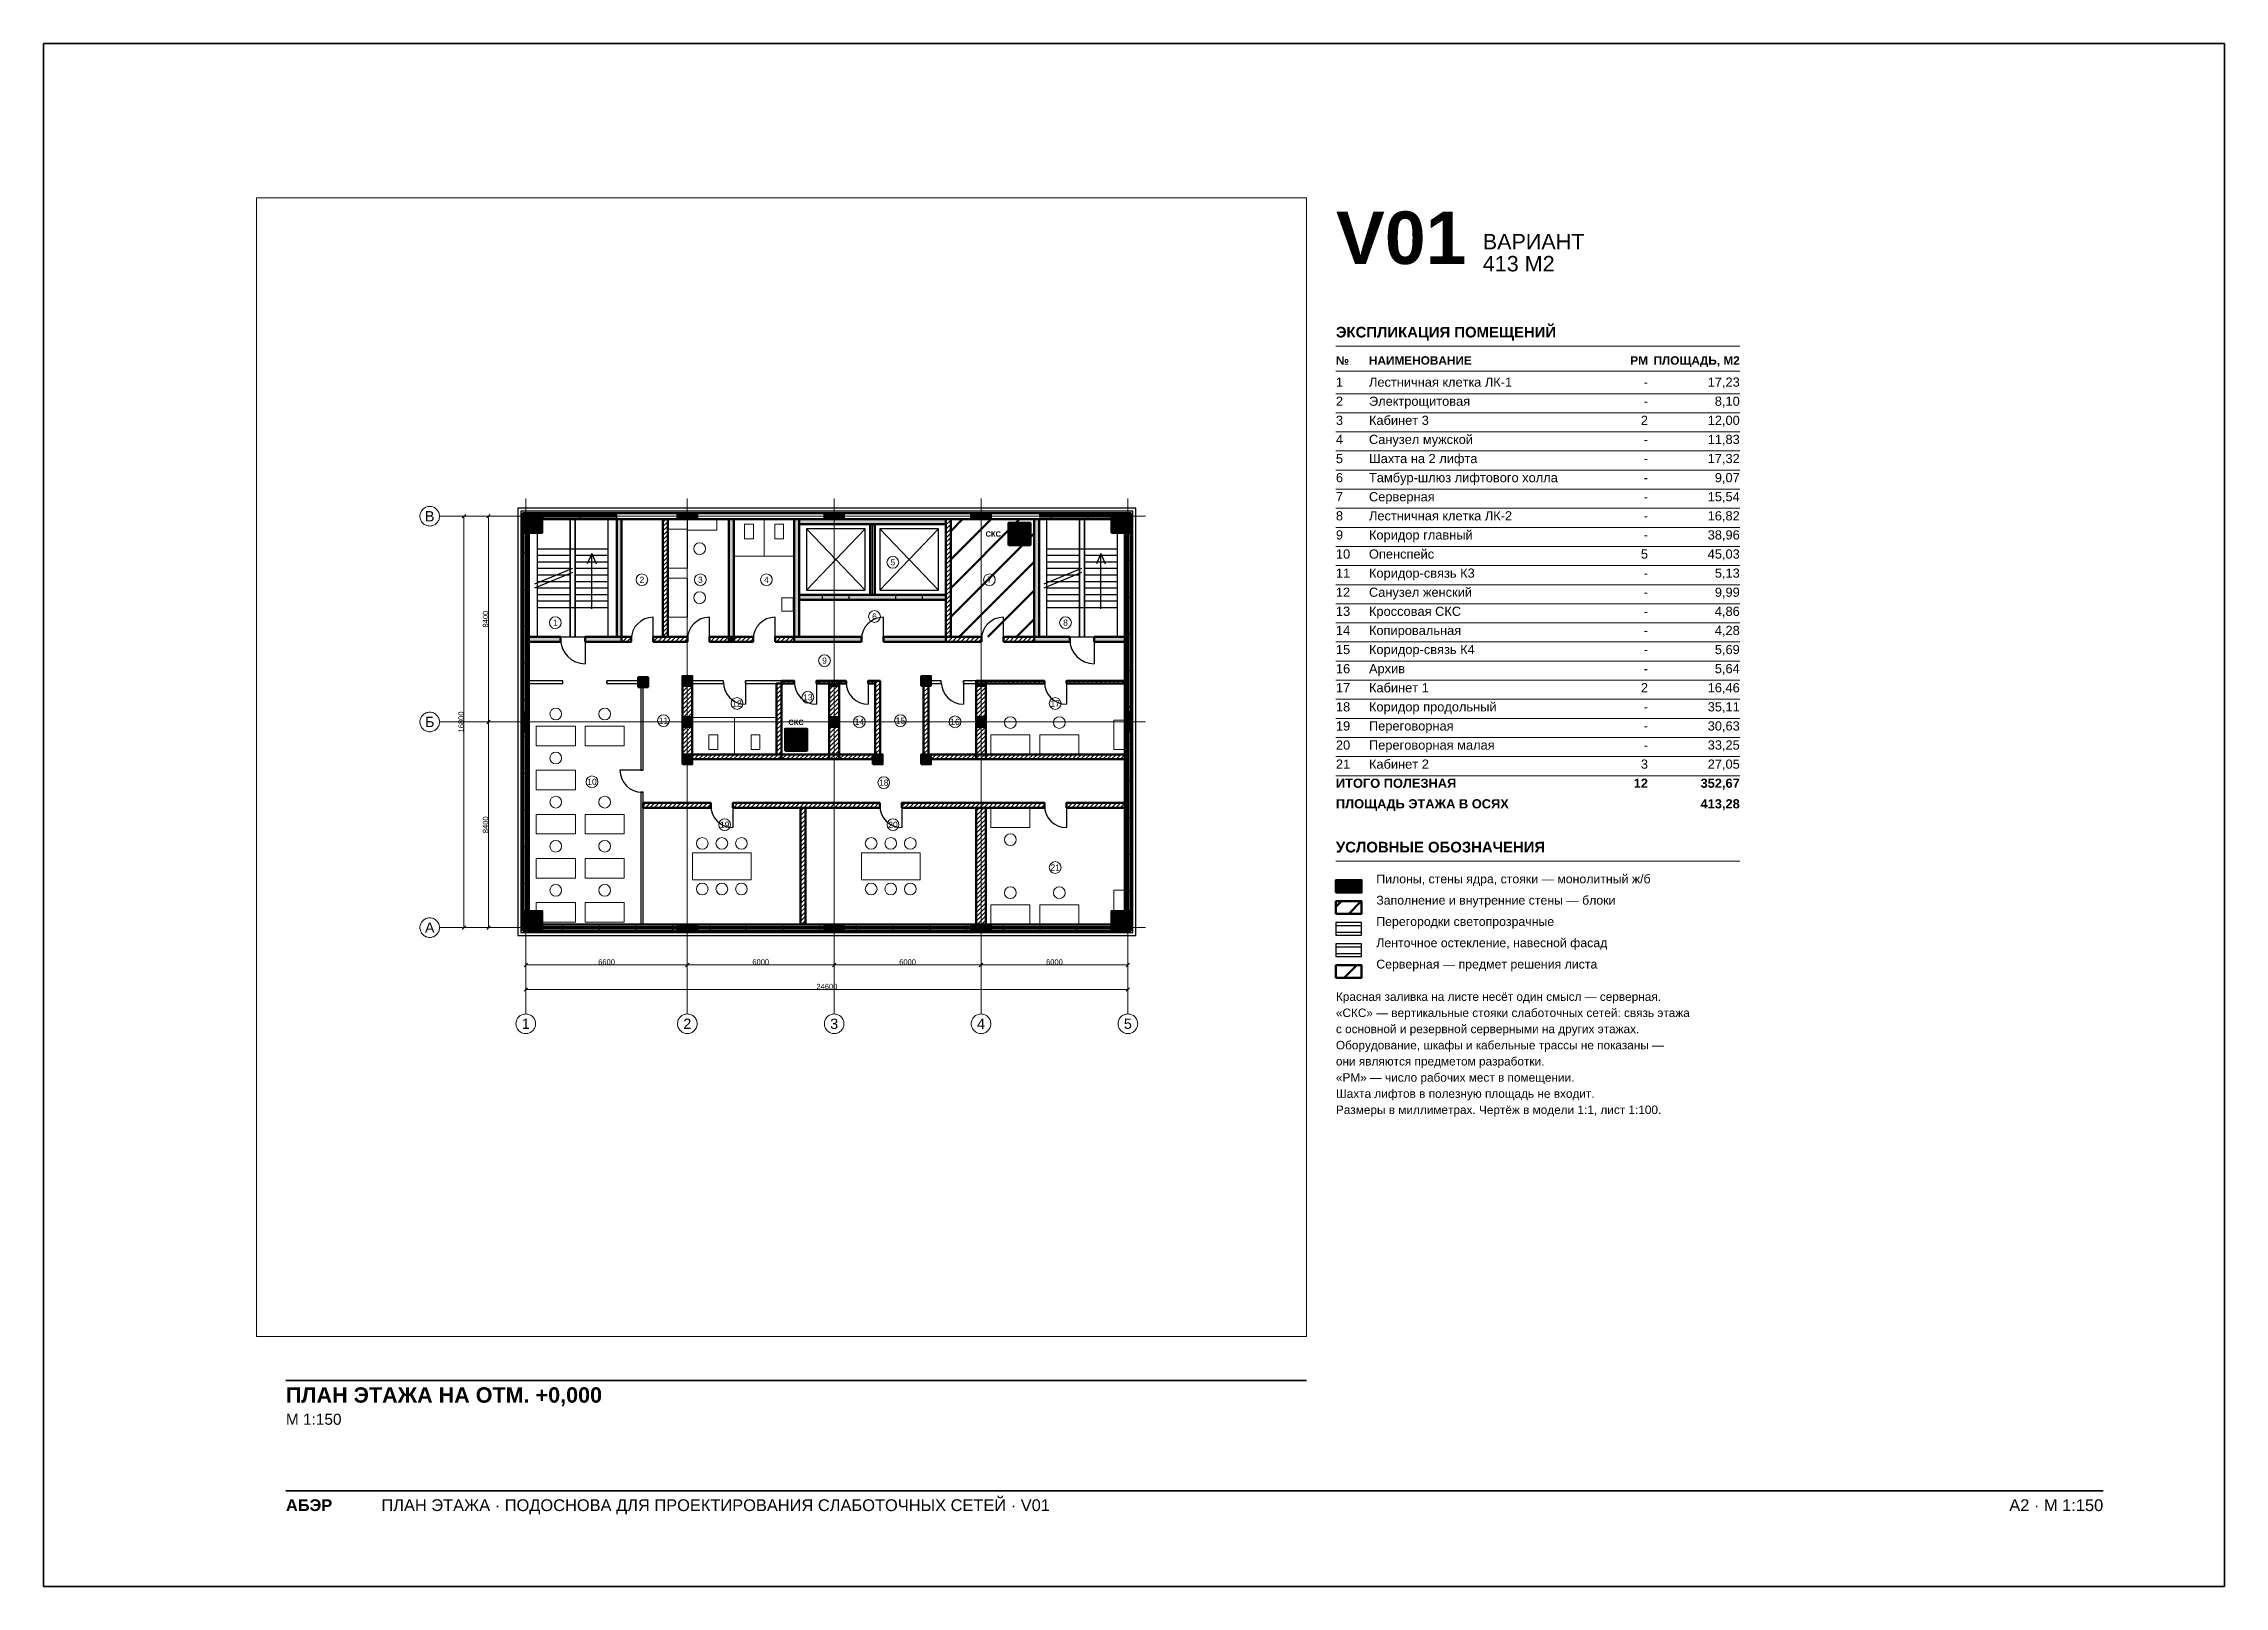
# Paper-space layout 'A2-1-100' of a CAD drawing. Header units: millimetres. Extents: x 0 to 594, y 0 to 420.
# The model-space entities are those that its viewports show. They can reach past a viewport. Long polylines and large blocks are cut down to what shows.
import ezdxf
from ezdxf.enums import TextEntityAlignment as Align

# ---------------------------------------------------------------- set-up
doc = ezdxf.new("R2010")
doc.units = ezdxf.units.MM
doc.linetypes.add('CENTER2', pattern=[2.541, 1.587, -0.318, 0.318, -0.318])
for name, color, linetype, lineweight in [('A-ANNO-LEGEND', 7, 'CONTINUOUS', 18), ('A-ANNO-NOTES', 8, 'CONTINUOUS', 13), ('A-ANNO-ROOM', 7, 'CONTINUOUS', 18), ('A-ANNO-TABLE', 7, 'CONTINUOUS', 18), ('A-DIMS', 8, 'CONTINUOUS', 13), ('A-DOOR', 3, 'CONTINUOUS', 25), ('A-ELEV', 7, 'CONTINUOUS', 25), ('A-FACADE-PANEL', 8, 'CONTINUOUS', 25), ('A-FURN', 8, 'CONTINUOUS', 18), ('A-GLAZ-RIBBON', 5, 'CONTINUOUS', 25), ('A-GRID', 8, 'CENTER2', 13), ('A-HATCH', 9, 'CONTINUOUS', 9), ('A-OUTLINE', 7, 'CONTINUOUS', 50), ('A-SANI', 8, 'CONTINUOUS', 18), ('A-STAIR', 7, 'CONTINUOUS', 25), ('A-TITLE', 7, 'CONTINUOUS', 35), ('A-VIEWPORT', 8, 'CONTINUOUS', 9), ('A-WALL-BLOCK', 9, 'CONTINUOUS', 50), ('A-WALL-GLASS', 4, 'CONTINUOUS', 25), ('A-WALL-RC', 7, 'CONTINUOUS', 50), ('E-SCS-RISER', 1, 'CONTINUOUS', 50), ('E-SERVER-ROOM', 1, 'CONTINUOUS', 50)]:
    doc.layers.add(name, color=color, linetype=linetype, lineweight=lineweight)
doc.styles.add('Arial', font='arial.ttf')
doc.styles.add('Arial-Bold', font='arialbd.ttf')
doc.styles.get("Standard").update_dxf_attribs({"font": 'arial.ttf'})

psp = doc.layouts.new('A2-1-100')

# ---------------------------------------------------------------- texts
at = {"layer": 'A-ANNO-LEGEND'}
for s, height, style, p in [('УСЛОВНЫЕ ОБОЗНАЧЕНИЯ', 2.9, 'Arial-Bold', (352, 199.8)), ('Пилоны, стены ядра, стояки — монолитный ж/б', 2.4, 'Arial', (363, 191.4)), ('Заполнение и внутренние стены — блоки', 2.4, 'Arial', (363, 185.6)), ('Перегородки светопрозрачные', 2.4, 'Arial', (363, 179.8)), ('Ленточное остекление, навесной фасад', 2.4, 'Arial', (363, 174)), ('Серверная — предмет решения листа', 2.4, 'Arial', (363, 168.2))]:
    psp.add_text(s, height=height, dxfattribs=dict(at, style=style)).set_placement(p)
at = {"layer": 'A-ANNO-NOTES', "style": 'Arial'}
for s, p in [('Красная заливка на листе несёт один смысл — серверная.', (352, 159.4)), ('«СКС» — вертикальные стояки слаботочных сетей: связь этажа', (352, 155)), ('с основной и резервной серверными на других этажах.', (352, 150.6)), ('Оборудование, шкафы и кабельные трассы не показаны —', (352, 146.2)), ('они являются предметом разработки.', (352, 141.8)), ('«РМ» — число рабочих мест в помещении.', (352, 137.4)), ('Шахта лифтов в полезную площадь не входит.', (352, 133)), ('Размеры в миллиметрах. Чертёж в модели 1:1, лист 1:100.', (352, 128.6))]:
    psp.add_text(s, height=2.3, dxfattribs=at).set_placement(p)
at = {"layer": 'A-ANNO-TABLE'}
for s, height, style, p in [('ЭКСПЛИКАЦИЯ ПОМЕЩЕНИЙ', 2.9, 'Arial-Bold', (352, 340)), ('№', 2.3, 'Arial-Bold', (352, 332.6)), ('НАИМЕНОВАНИЕ', 2.3, 'Arial-Bold', (361, 332.6)), ('1', 2.5, 'Arial', (352, 326.6)), ('Лестничная клетка ЛК-1', 2.5, 'Arial', (361, 326.6)), ('2', 2.5, 'Arial', (352, 321.4)), ('Электрощитовая', 2.5, 'Arial', (361, 321.4)), ('3', 2.5, 'Arial', (352, 316.2)), ('Кабинет 3', 2.5, 'Arial', (361, 316.2)), ('4', 2.5, 'Arial', (352, 311)), ('Санузел мужской', 2.5, 'Arial', (361, 311)), ('5', 2.5, 'Arial', (352, 305.8)), ('6', 2.5, 'Arial', (352, 300.6)), ('Тамбур-шлюз лифтового холла', 2.5, 'Arial', (361, 300.6)), ('Шахта на 2 лифта', 2.5, 'Arial', (361, 305.8)), ('7', 2.5, 'Arial', (352, 295.4)), ('Серверная', 2.5, 'Arial', (361, 295.4)), ('8', 2.5, 'Arial', (352, 290.2)), ('Лестничная клетка ЛК-2', 2.5, 'Arial', (361, 290.2)), ('9', 2.5, 'Arial', (352, 285)), ('Коридор главный', 2.5, 'Arial', (361, 285)), ('10', 2.5, 'Arial', (352, 279.8)), ('Опенспейс', 2.5, 'Arial', (361, 279.8)), ('11', 2.5, 'Arial', (352, 274.6)), ('Коридор-связь К3', 2.5, 'Arial', (361, 274.6)), ('12', 2.5, 'Arial', (352, 269.4)), ('Санузел женский', 2.5, 'Arial', (361, 269.4)), ('13', 2.5, 'Arial', (352, 264.2)), ('14', 2.5, 'Arial', (352, 259)), ('Кроссовая СКС', 2.5, 'Arial', (361, 264.2)), ('Копировальная', 2.5, 'Arial', (361, 259)), ('15', 2.5, 'Arial', (352, 253.8)), ('Коридор-связь К4', 2.5, 'Arial', (361, 253.8)), ('16', 2.5, 'Arial', (352, 248.6)), ('Архив', 2.5, 'Arial', (361, 248.6)), ('17', 2.5, 'Arial', (352, 243.4)), ('Кабинет 1', 2.5, 'Arial', (361, 243.4)), ('18', 2.5, 'Arial', (352, 238.2)), ('Коридор продольный', 2.5, 'Arial', (361, 238.2)), ('19', 2.5, 'Arial', (352, 233)), ('Переговорная', 2.5, 'Arial', (361, 233)), ('20', 2.5, 'Arial', (352, 227.8)), ('Переговорная малая', 2.5, 'Arial', (361, 227.8)), ('21', 2.5, 'Arial', (352, 222.6)), ('ИТОГО ПОЛЕЗНАЯ', 2.5, 'Arial-Bold', (352, 217.4)), ('Кабинет 2', 2.5, 'Arial', (361, 222.6)), ('ПЛОЩАДЬ ЭТАЖА В ОСЯХ', 2.5, 'Arial-Bold', (352, 211.8))]:
    psp.add_text(s, height=height, dxfattribs=dict(at, style=style)).set_placement(p)
for s, height, style, p in [('РМ', 2.3, 'Arial-Bold', (437, 332.6)), ('ПЛОЩАДЬ, М2', 2.3, 'Arial-Bold', (462, 332.6)), ('-', 2.5, 'Arial', (437, 326.6)), ('17,23', 2.5, 'Arial', (462, 326.6)), ('-', 2.5, 'Arial', (437, 321.4)), ('8,10', 2.5, 'Arial', (462, 321.4)), ('2', 2.5, 'Arial', (437, 316.2)), ('12,00', 2.5, 'Arial', (462, 316.2)), ('-', 2.5, 'Arial', (437, 311)), ('11,83', 2.5, 'Arial', (462, 311)), ('-', 2.5, 'Arial', (437, 305.8)), ('17,32', 2.5, 'Arial', (462, 305.8)), ('9,07', 2.5, 'Arial', (462, 300.6)), ('-', 2.5, 'Arial', (437, 300.6)), ('15,54', 2.5, 'Arial', (462, 295.4)), ('-', 2.5, 'Arial', (437, 295.4)), ('-', 2.5, 'Arial', (437, 290.2)), ('16,82', 2.5, 'Arial', (462, 290.2)), ('-', 2.5, 'Arial', (437, 285)), ('38,96', 2.5, 'Arial', (462, 285)), ('5', 2.5, 'Arial', (437, 279.8)), ('45,03', 2.5, 'Arial', (462, 279.8)), ('-', 2.5, 'Arial', (437, 274.6)), ('5,13', 2.5, 'Arial', (462, 274.6)), ('-', 2.5, 'Arial', (437, 269.4)), ('9,99', 2.5, 'Arial', (462, 269.4)), ('-', 2.5, 'Arial', (437, 264.2)), ('4,86', 2.5, 'Arial', (462, 264.2)), ('4,28', 2.5, 'Arial', (462, 259)), ('-', 2.5, 'Arial', (437, 259)), ('5,69', 2.5, 'Arial', (462, 253.8)), ('-', 2.5, 'Arial', (437, 253.8)), ('-', 2.5, 'Arial', (437, 248.6)), ('5,64', 2.5, 'Arial', (462, 248.6)), ('2', 2.5, 'Arial', (437, 243.4)), ('16,46', 2.5, 'Arial', (462, 243.4)), ('-', 2.5, 'Arial', (437, 238.2)), ('35,11', 2.5, 'Arial', (462, 238.2)), ('-', 2.5, 'Arial', (437, 233)), ('30,63', 2.5, 'Arial', (462, 233)), ('-', 2.5, 'Arial', (437, 227.8)), ('33,25', 2.5, 'Arial', (462, 227.8)), ('12', 2.5, 'Arial-Bold', (437, 217.4)), ('3', 2.5, 'Arial', (437, 222.6)), ('352,67', 2.5, 'Arial-Bold', (462, 217.4)), ('27,05', 2.5, 'Arial', (462, 222.6)), ('413,28', 2.5, 'Arial-Bold', (462, 211.8))]:
    psp.add_text(s, height=height, dxfattribs=dict(at, style=style)).set_placement(p, align=Align.RIGHT)
at = {"layer": 'A-TITLE'}
for s, height, style, p in [('V01', 14.3, 'Arial-Bold', (352, 360)), ('ВАРИАНТ', 4.2, 'Arial', (392, 364)), ('413 М2', 4.2, 'Arial', (392, 358)), ('ПЛАН ЭТАЖА НА ОТМ. +0,000', 4.2, 'Arial-Bold', (66, 50)), ('М 1:150', 3, 'Arial', (66, 44)), ('ПЛАН ЭТАЖА · ПОДОСНОВА ДЛЯ ПРОЕКТИРОВАНИЯ СЛАБОТОЧНЫХ СЕТЕЙ · V01', 3.2, 'Arial', (92, 20.5)), ('АБЭР', 3.2, 'Arial-Bold', (66, 20.5))]:
    psp.add_text(s, height=height, dxfattribs=dict(at, style=style)).set_placement(p)
at = {"layer": 'A-TITLE', "style": 'Arial'}
psp.add_text('A2 · М 1:150', height=3.2, dxfattribs=at).set_placement((561, 20.5), align=Align.RIGHT)

msp = doc.modelspace()

# ---------------------------------------------------------------- texts
at = {"layer": 'A-ANNO-ROOM'}
for s, p in [('2', (4744, 14205)), ('3', (7132, 14205)), ('4', (9832, 14205)), ('5', (14997, 14917)), ('7', (18944, 14205)), ('1', (1205, 12455)), ('6', (14247, 12705)), ('8', (22051, 12455)), ('9', (12205, 10905)), ('12', (8630, 9155)), ('13', (11524, 9405)), ('17', (21630, 9155)), ('11', (5627, 8455)), ('14', (13630, 8405)), ('15', (15307, 8455)), ('16', (17535, 8405)), ('10', (2705, 5955)), ('18', (14627, 5921)), ('19', (8127, 4205)), ('20', (15003, 4205)), ('21', (21630, 2455))]:
    msp.add_text(s, height=250, dxfattribs=at).set_placement(p, align=Align.MIDDLE_CENTER)
at = {"layer": 'A-DIMS'}
for s, p in [('8400', (-1645, 12600)), ('16800', (-2645, 8400)), ('8400', (-1645, 4200))]:
    msp.add_text(s, height=220, rotation=90, dxfattribs=at).set_placement(p, align=Align.MIDDLE_CENTER)
for s, p in [('6600', (3300, -1405)), ('6000', (9600, -1405)), ('6000', (15600, -1405)), ('6000', (21600, -1405)), ('24600', (12300, -2405))]:
    msp.add_text(s, height=220, dxfattribs=at).set_placement(p, align=Align.MIDDLE_CENTER)
at = {"layer": 'A-GRID'}
for s, p in [('В', (-3925, 16800)), ('Б', (-3925, 8400)), ('А', (-3925, 0)), ('1', (0, -3925)), ('2', (6600, -3925)), ('3', (12600, -3925)), ('4', (18600, -3925)), ('5', (24600, -3925))]:
    msp.add_text(s, height=420, dxfattribs=at).set_placement(p, align=Align.MIDDLE_CENTER)
at = {"layer": 'E-SCS-RISER', "style": 'Arial-Bold'}
for p in [(19101, 16075), (11044, 8385)]:
    msp.add_text('СКС', height=220, dxfattribs=at).set_placement(p, align=Align.MIDDLE_CENTER)

# ---------------------------------------------------------------- hatches: boundary and pattern name
at = {"layer": 'A-HATCH'}
h = msp.add_hatch(dxfattribs=at)
h.set_pattern_fill('ANSI31', scale=40)
h.paths.add_polyline_path([(5602, 11875), (5802, 11875), (5802, 16675), (5802, 16675), (5602, 16675), (5602, 16675)])
h = msp.add_hatch(dxfattribs=at)
h.set_pattern_fill('ANSI31', scale=40)
h.paths.add_polyline_path([(17164, 11875), (17364, 11875), (17364, 16675), (17364, 16675), (17164, 16675), (17164, 16675)])
h = msp.add_hatch(dxfattribs=at)
h.set_pattern_fill('ANSI31', scale=40)
h.paths.add_polyline_path([(3914, 11675), (4308, 11675), (4308, 11875), (3914, 11875)])
h = msp.add_hatch(dxfattribs=at)
h.set_pattern_fill('ANSI31', scale=40)
h.paths.add_polyline_path([(5208, 11675), (6602, 11675), (6602, 11875), (5208, 11875)])
h = msp.add_hatch(dxfattribs=at)
h.set_pattern_fill('ANSI31', scale=40)
h.paths.add_polyline_path([(7502, 11675), (8302, 11675), (8302, 11875), (7502, 11875)])
h = msp.add_hatch(dxfattribs=at)
h.set_pattern_fill('ANSI31', scale=40)
h.paths.add_polyline_path([(8502, 11675), (9284.5, 11675), (9284.5, 11875), (8502, 11875)])
h = msp.add_hatch(dxfattribs=at)
h.set_pattern_fill('ANSI31', scale=40)
h.paths.add_polyline_path([(10184.5, 11675), (10967, 11675), (10967, 11875), (10184.5, 11875)])
h = msp.add_hatch(dxfattribs=at)
h.set_pattern_fill('ANSI31', scale=40)
h.paths.add_polyline_path([(17164, 11675), (18617.5, 11675), (18617.5, 11875), (17164, 11875)])
h = msp.add_hatch(dxfattribs=at)
h.set_pattern_fill('ANSI31', scale=40)
h.paths.add_polyline_path([(19517.5, 11675), (20771, 11675), (20771, 11875), (19517.5, 11875)])
h = msp.add_hatch(dxfattribs=at)
h.set_pattern_fill('ANSI31', scale=40)
h.paths.add_polyline_path([(4697, 9975), (4797, 9975), (4797, 10075), (4697, 10075)])
h = msp.add_hatch(dxfattribs=at)
h.set_pattern_fill('ANSI31', scale=40)
h.paths.add_polyline_path([(6400, 6875), (6800, 6875), (6800, 10075), (6400, 10075)])
h = msp.add_hatch(dxfattribs=at)
h.set_pattern_fill('ANSI31', scale=40)
h.paths.add_polyline_path([(10244, 7075), (10444, 7075), (10444, 9975), (10244, 9975)])
h = msp.add_hatch(dxfattribs=at)
h.set_pattern_fill('ANSI31', scale=40)
h.paths.add_polyline_path([(10444, 9975), (10972, 9975), (10972, 10075), (10444, 10075)])
h = msp.add_hatch(dxfattribs=at)
h.set_pattern_fill('ANSI31', scale=40)
h.paths.add_polyline_path([(11872, 9975), (12400, 9975), (12400, 10075), (11872, 10075)])
h = msp.add_hatch(dxfattribs=at)
h.set_pattern_fill('ANSI31', scale=40)
h.paths.add_polyline_path([(12400, 9875), (12800, 9875), (12800, 10075), (12400, 10075)])
h = msp.add_hatch(dxfattribs=at)
h.set_pattern_fill('ANSI31', scale=40)
h.paths.add_polyline_path([(12400, 7075), (12800, 7075), (12800, 9975), (12400, 9975)])
h = msp.add_hatch(dxfattribs=at)
h.set_pattern_fill('ANSI31', scale=40)
h.paths.add_polyline_path([(12800, 9975), (13088.5, 9975), (13088.5, 10075), (12800, 10075)])
h = msp.add_hatch(dxfattribs=at)
h.set_pattern_fill('ANSI31', scale=40)
h.paths.add_polyline_path([(13988.5, 9975), (14277, 9975), (14277, 10075), (13988.5, 10075)])
h = msp.add_hatch(dxfattribs=at)
h.set_pattern_fill('ANSI31', scale=40)
h.paths.add_polyline_path([(14277, 6875), (14477, 6875), (14477, 10075), (14277, 10075)])
h = msp.add_hatch(dxfattribs=at)
h.set_pattern_fill('ANSI31', scale=40)
h.paths.add_polyline_path([(16255, 6875), (16455, 6875), (16455, 10075), (16255, 10075)])
h = msp.add_hatch(dxfattribs=at)
h.set_pattern_fill('ANSI31', scale=40)
h.paths.add_polyline_path([(18400, 9875), (18800, 9875), (18800, 10075), (18400, 10075)])
h = msp.add_hatch(dxfattribs=at)
h.set_pattern_fill('ANSI31', scale=40)
h.paths.add_polyline_path([(18400, 7075), (18800, 7075), (18800, 9975), (18400, 9975)])
h = msp.add_hatch(dxfattribs=at)
h.set_pattern_fill('ANSI31', scale=40)
h.paths.add_polyline_path([(18800, 9975), (21187.5, 9975), (21187.5, 10075), (18800, 10075)])
h = msp.add_hatch(dxfattribs=at)
h.set_pattern_fill('ANSI31', scale=40)
h.paths.add_polyline_path([(22087.5, 9975), (24475, 9975), (24475, 9975), (24475, 10075), (24475, 10075), (22087.5, 10075)])
h = msp.add_hatch(dxfattribs=at)
h.set_pattern_fill('ANSI31', scale=40)
h.paths.add_polyline_path([(6800, 6875), (10444, 6875), (10444, 7075), (6800, 7075)])
h = msp.add_hatch(dxfattribs=at)
h.set_pattern_fill('ANSI31', scale=40)
h.paths.add_polyline_path([(10444, 6875), (12400, 6875), (12400, 7075), (10444, 7075)])
h = msp.add_hatch(dxfattribs=at)
h.set_pattern_fill('ANSI31', scale=40)
h.paths.add_polyline_path([(12400, 6875), (12800, 6875), (12800, 7075), (12400, 7075)])
h = msp.add_hatch(dxfattribs=at)
h.set_pattern_fill('ANSI31', scale=40)
h.paths.add_polyline_path([(12800, 6875), (14277, 6875), (14277, 7075), (12800, 7075)])
h = msp.add_hatch(dxfattribs=at)
h.set_pattern_fill('ANSI31', scale=40)
h.paths.add_polyline_path([(16455, 6875), (18400, 6875), (18400, 7075), (16455, 7075)])
h = msp.add_hatch(dxfattribs=at)
h.set_pattern_fill('ANSI31', scale=40)
h.paths.add_polyline_path([(18400, 6875), (18800, 6875), (18800, 7075), (18400, 7075)])
h = msp.add_hatch(dxfattribs=at)
h.set_pattern_fill('ANSI31', scale=40)
h.paths.add_polyline_path([(18800, 6875), (24475, 6875), (24475, 6875), (24475, 7075), (24475, 7075), (18800, 7075)])
h = msp.add_hatch(dxfattribs=at)
h.set_pattern_fill('ANSI31', scale=40)
h.paths.add_polyline_path([(4797, 4891), (7560, 4891), (7560, 5091), (4797, 5091)])
h = msp.add_hatch(dxfattribs=at)
h.set_pattern_fill('ANSI31', scale=40)
h.paths.add_polyline_path([(8460, 4891), (14461.5, 4891), (14461.5, 5091), (8460, 5091)])
h = msp.add_hatch(dxfattribs=at)
h.set_pattern_fill('ANSI31', scale=40)
h.paths.add_polyline_path([(11223, 125), (11423, 125), (11423, 125), (11423, 4891), (11223, 4891), (11223, 125)])
h = msp.add_hatch(dxfattribs=at)
h.set_pattern_fill('ANSI31', scale=40)
h.paths.add_polyline_path([(15361.5, 4891), (21187.5, 4891), (21187.5, 5091), (15361.5, 5091)])
h = msp.add_hatch(dxfattribs=at)
h.set_pattern_fill('ANSI31', scale=40)
h.paths.add_polyline_path([(18400, 125), (18800, 125), (18800, 125), (18800, 4891), (18400, 4891), (18400, 125)])
h = msp.add_hatch(dxfattribs=at)
h.set_pattern_fill('ANSI31', scale=40)
h.paths.add_polyline_path([(22087.5, 4891), (24475, 4891), (24475, 4891), (24475, 5091), (24475, 5091), (22087.5, 5091)])
at = {"layer": 'A-WALL-RC'}
h = msp.add_hatch(color=7, dxfattribs=at)
h.dxf.hatch_style = 1
h.paths.add_polyline_path([(-125, 16125), (675, 16125), (675, 16925), (-125, 16925)])
h = msp.add_hatch(color=7, dxfattribs=at)
h.dxf.hatch_style = 1
h.paths.add_polyline_path([(3714, 11875), (3914, 11875), (3914, 16675), (3914, 16675), (3714, 16675), (3714, 16675)])
h = msp.add_hatch(color=7, dxfattribs=at)
h.dxf.hatch_style = 1
h.paths.add_polyline_path([(6200, 16675), (7000, 16675), (7000, 16925), (6200, 16925)])
h = msp.add_hatch(color=7, dxfattribs=at)
h.dxf.hatch_style = 1
h.paths.add_polyline_path([(8302, 11875), (8502, 11875), (8502, 16675), (8502, 16675), (8302, 16675), (8302, 16675)])
h = msp.add_hatch(color=7, dxfattribs=at)
h.dxf.hatch_style = 1
h.paths.add_polyline_path([(10967, 11875), (11167, 11875), (11167, 16675), (11167, 16675), (10967, 16675), (10967, 16675)])
h = msp.add_hatch(color=7, dxfattribs=at)
h.dxf.hatch_style = 1
h.paths.add_polyline_path([(11167, 16475), (17164, 16475), (17164, 16675), (17164, 16675), (11167, 16675), (11167, 16675)])
h = msp.add_hatch(color=7, dxfattribs=at)
h.dxf.hatch_style = 1
h.paths.add_polyline_path([(12200, 16675), (13000, 16675), (13000, 16925), (12200, 16925)])
h = msp.add_hatch(color=7, dxfattribs=at)
h.dxf.hatch_style = 1
h.paths.add_polyline_path([(14065, 13587), (14265, 13587), (14265, 16475), (14065, 16475)])
h = msp.add_hatch(color=7, dxfattribs=at)
h.dxf.hatch_style = 1
h.paths.add_polyline_path([(18200, 16675), (19000, 16675), (19000, 16925), (18200, 16925)])
h = msp.add_hatch(color=7, dxfattribs=at)
h.dxf.hatch_style = 1
h.paths.add_polyline_path([(20771, 11875), (20971, 11875), (20971, 16675), (20971, 16675), (20771, 16675), (20771, 16675)])
h = msp.add_hatch(color=7, dxfattribs=at)
h.dxf.hatch_style = 1
h.paths.add_polyline_path([(23925, 16125), (24725, 16125), (24725, 16925), (23925, 16925)])
h = msp.add_hatch(color=7, dxfattribs=at)
h.dxf.hatch_style = 1
h.paths.add_polyline_path([(11167, 13387), (17164, 13387), (17164, 13587), (11167, 13587)])
h = msp.add_hatch(color=7, dxfattribs=at)
h.dxf.hatch_style = 1
h.paths.add_polyline_path([(125, 11675), (125, 11675), (1419.5, 11675), (1419.5, 11875), (125, 11875), (125, 11875)])
h = msp.add_hatch(color=7, dxfattribs=at)
h.dxf.hatch_style = 1
h.paths.add_polyline_path([(2419.5, 11675), (3914, 11675), (3914, 11875), (2419.5, 11875)])
h = msp.add_hatch(color=7, dxfattribs=at)
h.dxf.hatch_style = 1
h.paths.add_polyline_path([(8302, 11675), (8502, 11675), (8502, 11875), (8302, 11875)])
h = msp.add_hatch(color=7, dxfattribs=at)
h.dxf.hatch_style = 1
h.paths.add_polyline_path([(10967, 11675), (13715.5, 11675), (13715.5, 11875), (10967, 11875)])
h = msp.add_hatch(color=7, dxfattribs=at)
h.dxf.hatch_style = 1
h.paths.add_polyline_path([(14615.5, 11675), (17164, 11675), (17164, 11875), (14615.5, 11875)])
h = msp.add_hatch(color=7, dxfattribs=at)
h.dxf.hatch_style = 1
h.paths.add_polyline_path([(20771, 11675), (22223, 11675), (22223, 11875), (20771, 11875)])
h = msp.add_hatch(color=7, dxfattribs=at)
h.dxf.hatch_style = 1
h.paths.add_polyline_path([(23223, 11675), (24475, 11675), (24475, 11675), (24475, 11875), (24475, 11875), (23223, 11875)])
h = msp.add_hatch(color=7, dxfattribs=at)
h.dxf.hatch_style = 1
h.paths.add_polyline_path([(4597, 9825), (4997, 9825), (4997, 10225), (4597, 10225)])
h = msp.add_hatch(color=7, dxfattribs=at)
h.dxf.hatch_style = 1
h.paths.add_polyline_path([(6400, 9875), (6800, 9875), (6800, 10275), (6400, 10275)])
h = msp.add_hatch(color=7, dxfattribs=at)
h.dxf.hatch_style = 1
h.paths.add_polyline_path([(16155, 9875), (16555, 9875), (16555, 10275), (16155, 10275)])
h = msp.add_hatch(color=7, dxfattribs=at)
h.dxf.hatch_style = 1
h.paths.add_polyline_path([(-125, 8000), (125, 8000), (125, 8800), (-125, 8800)])
h = msp.add_hatch(color=7, dxfattribs=at)
h.dxf.hatch_style = 1
h.paths.add_polyline_path([(6400, 8200), (6800, 8200), (6800, 8600), (6400, 8600)])
h = msp.add_hatch(color=7, dxfattribs=at)
h.dxf.hatch_style = 1
h.paths.add_polyline_path([(12400, 8200), (12800, 8200), (12800, 8600), (12400, 8600)])
h = msp.add_hatch(color=7, dxfattribs=at)
h.dxf.hatch_style = 1
h.paths.add_polyline_path([(18400, 8200), (18800, 8200), (18800, 8600), (18400, 8600)])
h = msp.add_hatch(color=7, dxfattribs=at)
h.dxf.hatch_style = 1
h.paths.add_polyline_path([(24475, 8000), (24725, 8000), (24725, 8800), (24475, 8800)])
h = msp.add_hatch(color=7, dxfattribs=at)
h.dxf.hatch_style = 1
h.paths.add_polyline_path([(6400, 6675), (6800, 6675), (6800, 7075), (6400, 7075)])
h = msp.add_hatch(color=7, dxfattribs=at)
h.dxf.hatch_style = 1
h.paths.add_polyline_path([(14177, 6675), (14577, 6675), (14577, 7075), (14177, 7075)])
h = msp.add_hatch(color=7, dxfattribs=at)
h.dxf.hatch_style = 1
h.paths.add_polyline_path([(16155, 6675), (16555, 6675), (16555, 7075), (16155, 7075)])
h = msp.add_hatch(color=7, dxfattribs=at)
h.dxf.hatch_style = 1
h.paths.add_polyline_path([(-125, -125), (675, -125), (675, 675), (-125, 675)])
h = msp.add_hatch(color=7, dxfattribs=at)
h.dxf.hatch_style = 1
h.paths.add_polyline_path([(6200, -125), (7000, -125), (7000, 125), (6200, 125)])
h = msp.add_hatch(color=7, dxfattribs=at)
h.dxf.hatch_style = 1
h.paths.add_polyline_path([(12200, -125), (13000, -125), (13000, 125), (12200, 125)])
h = msp.add_hatch(color=7, dxfattribs=at)
h.dxf.hatch_style = 1
h.paths.add_polyline_path([(18200, -125), (19000, -125), (19000, 125), (18200, 125)])
h = msp.add_hatch(color=7, dxfattribs=at)
h.dxf.hatch_style = 1
h.paths.add_polyline_path([(23925, -125), (24725, -125), (24725, 675), (23925, 675)])
at = {"layer": 'E-SCS-RISER'}
h = msp.add_hatch(color=7, dxfattribs=at)
h.dxf.hatch_style = 1
h.paths.add_polyline_path([(19721, 15625), (20621, 15625), (20621, 16525), (19721, 16525)])
h = msp.add_hatch(color=7, dxfattribs=at)
h.dxf.hatch_style = 1
h.paths.add_polyline_path([(10594, 7225), (11494, 7225), (11494, 8125), (10594, 8125)])
at = {"layer": 'E-SERVER-ROOM'}
h = msp.add_hatch(dxfattribs=at)
h.set_pattern_fill('ANSI31', scale=260)
h.paths.add_polyline_path([(17364, 11875), (20771, 11875), (20771, 16675), (17364, 16675)])

# ---------------------------------------------------------------- linework, layer by layer
at = {"layer": 'A-ANNO-ROOM'}
for centre in [(14997, 14917), (4744, 14205), (7132, 14205), (9832, 14205), (18944, 14205), (1205, 12455), (14247, 12705), (22051, 12455), (12205, 10905), (8630, 9155), (11524, 9405), (21630, 9155), (5627, 8455), (13630, 8405), (15307, 8455), (17535, 8405), (2705, 5955), (14627, 5921), (8127, 4205), (15003, 4205), (21630, 2455)]:
    msp.add_circle(centre, 240, dxfattribs=at)
at = {"layer": 'A-DIMS'}
for p, q in [((-2595.71, 16729.29), (-2454.29, 16870.71)), ((-2525, 0), (-2525, 16800)), ((-1595.71, 16729.29), (-1454.29, 16870.71)), ((-1525, 8400), (-1525, 16800)), ((-1595.71, 8329.29), (-1454.29, 8470.71)), ((-1595.71, 8329.29), (-1454.29, 8470.71)), ((-1525, 0), (-1525, 8400)), ((-2595.71, -70.71), (-2454.29, 70.71)), ((-1595.71, -70.71), (-1454.29, 70.71)), ((-70.71, -1595.71), (70.71, -1454.29)), ((0, -1525), (6600, -1525)), ((6529.29, -1595.71), (6670.71, -1454.29)), ((6529.29, -1595.71), (6670.71, -1454.29)), ((6600, -1525), (12600, -1525)), ((12529.29, -1595.71), (12670.71, -1454.29)), ((12529.29, -1595.71), (12670.71, -1454.29)), ((12600, -1525), (18600, -1525)), ((18529.29, -1595.71), (18670.71, -1454.29)), ((18529.29, -1595.71), (18670.71, -1454.29)), ((18600, -1525), (24600, -1525)), ((24529.29, -1595.71), (24670.71, -1454.29)), ((-70.71, -2595.71), (70.71, -2454.29)), ((0, -2525), (24600, -2525)), ((24529.29, -2595.71), (24670.71, -2454.29))]:
    msp.add_line(p, q, dxfattribs=at)
at = {"layer": 'A-DOOR'}
for p, q in [((12116.25, 13387), (12116.25, 13587)), ((13216.25, 13387), (13216.25, 13587)), ((15114.75, 13387), (15114.75, 13587)), ((16214.75, 13387), (16214.75, 13587)), ((5208, 11775), (5208, 12675)), ((7502, 11775), (7502, 12675)), ((10184.5, 11775), (10184.5, 12675)), ((14615.5, 11775), (14615.5, 12675)), ((19517.5, 11775), (19517.5, 12675)), ((1419.5, 11675), (1419.5, 11875)), ((2419.5, 11675), (2419.5, 11875)), ((2419.5, 11775), (2419.5, 10775)), ((4308, 11675), (4308, 11875)), ((5208, 11675), (5208, 11875)), ((6602, 11675), (6602, 11875)), ((7502, 11675), (7502, 11875)), ((9284.5, 11675), (9284.5, 11875)), ((10184.5, 11675), (10184.5, 11875)), ((13715.5, 11675), (13715.5, 11875)), ((14615.5, 11675), (14615.5, 11875)), ((18617.5, 11675), (18617.5, 11875)), ((19517.5, 11675), (19517.5, 11875)), ((22223, 11675), (22223, 11875)), ((23223, 11675), (23223, 11875)), ((23223, 11775), (23223, 10775)), ((1511, 9975), (1511, 10075)), ((3311, 9975), (3311, 10075)), ((8072, 9975), (8072, 10075)), ((8972, 9975), (8972, 10075)), ((8972, 10025), (8972, 9125)), ((10972, 9975), (10972, 10075)), ((11872, 9975), (11872, 10075)), ((11872, 10025), (11872, 9125)), ((13088.5, 9975), (13088.5, 10075)), ((13988.5, 9975), (13988.5, 10075)), ((13988.5, 10025), (13988.5, 9125)), ((16977.5, 9975), (16977.5, 10075)), ((17877.5, 9975), (17877.5, 10075)), ((17877.5, 10025), (17877.5, 9125)), ((21187.5, 9975), (21187.5, 10075)), ((22087.5, 9975), (22087.5, 10075)), ((22087.5, 10025), (22087.5, 9125)), ((4747, 6433), (3847, 6433)), ((4697, 6433), (4797, 6433)), ((4697, 5533), (4797, 5533)), ((7560, 4891), (7560, 5091)), ((8460, 4891), (8460, 5091)), ((8460, 4991), (8460, 4091)), ((14461.5, 4891), (14461.5, 5091)), ((15361.5, 4891), (15361.5, 5091)), ((15361.5, 4991), (15361.5, 4091)), ((21187.5, 4891), (21187.5, 5091)), ((22087.5, 4891), (22087.5, 5091)), ((22087.5, 4991), (22087.5, 4091))]:
    msp.add_line(p, q, dxfattribs=at)
for centre, radius, start, end in [((5208, 11775), 900, 90, 180), ((7502, 11775), 900, 90, 180), ((10184.5, 11775), 900, 90, 180), ((14615.5, 11775), 900, 90, 180), ((19517.5, 11775), 900, 90, 180), ((2419.5, 11775), 1000, 180, -90), ((23223, 11775), 1000, 180, -90), ((8972, 10025), 900, 180, -90), ((11872, 10025), 900, 180, -90), ((13988.5, 10025), 900, 180, -90), ((17877.5, 10025), 900, 180, -90), ((22087.5, 10025), 900, 180, -90), ((4747, 6433), 900, 180, -90), ((8460, 4991), 900, 180, -90), ((15361.5, 4991), 900, 180, -90), ((22087.5, 4991), 900, 180, -90)]:
    msp.add_arc(centre, radius, start, end, dxfattribs=at)
at = {"layer": 'A-ELEV'}
for p, q in [((11466.25, 13781), (13866.25, 16281)), ((11466.25, 16281), (13866.25, 13781)), ((14165.5, 13587), (14165.5, 16475)), ((14464.75, 13781), (16864.75, 16281)), ((14464.75, 16281), (16864.75, 13781))]:
    msp.add_line(p, q, dxfattribs=at)
for points in [[(11466.25, 13781), (13866.25, 13781), (13866.25, 16281), (11466.25, 16281)], [(14464.75, 13781), (16864.75, 13781), (16864.75, 16281), (14464.75, 16281)]]:
    msp.add_lwpolyline(points, close=True, dxfattribs=at)
at = {"layer": 'A-FACADE-PANEL'}
for points in [[(-325, -325), (24925, -325), (24925, 17125), (-325, 17125)], [(-205, -205), (24805, -205), (24805, 17005), (-205, 17005)]]:
    msp.add_lwpolyline(points, close=True, dxfattribs=at)
at = {"layer": 'A-FURN'}
for points in [[(5802, 14675), (6602, 14675), (6602, 16275), (5802, 16275)], [(6602, 16225), (7802, 16225), (7802, 16675), (6602, 16675)], [(5802, 12675), (6602, 12675), (6602, 14275), (5802, 14275)], [(425, 7425), (2025, 7425), (2025, 8225), (425, 8225)], [(2425, 7425), (4025, 7425), (4025, 8225), (2425, 8225)], [(24025, 7275), (24475, 7275), (24475, 8475), (24025, 8475)], [(19000, 7075), (20600, 7075), (20600, 7875), (19000, 7875)], [(21000, 7075), (22600, 7075), (22600, 7875), (21000, 7875)], [(425, 5625), (2025, 5625), (2025, 6425), (425, 6425)], [(425, 3825), (2025, 3825), (2025, 4625), (425, 4625)], [(2425, 3825), (4025, 3825), (4025, 4625), (2425, 4625)], [(19000, 4091), (20600, 4091), (20600, 4891), (19000, 4891)], [(425, 2025), (2025, 2025), (2025, 2825), (425, 2825)], [(2425, 2025), (4025, 2025), (4025, 2825), (2425, 2825)], [(6810, 1958), (9210, 1958), (9210, 3058), (6810, 3058)], [(13711.5, 1958), (16111.5, 1958), (16111.5, 3058), (13711.5, 3058)], [(425, 225), (2025, 225), (2025, 1025), (425, 1025)], [(2425, 225), (4025, 225), (4025, 1025), (2425, 1025)], [(19000, 125), (20600, 125), (20600, 925), (19000, 925)], [(21000, 125), (22600, 125), (22600, 925), (21000, 925)], [(24025, 325), (24475, 325), (24475, 1525), (24025, 1525)]]:
    msp.add_lwpolyline(points, close=True, dxfattribs=at)
for centre in [(7102, 15475), (7102, 13475), (1225, 8725), (3225, 8725), (19800, 8375), (21800, 8375), (1225, 6925), (1225, 5125), (3225, 5125), (1225, 3325), (3225, 3325), (7210, 3438), (8010, 3438), (8810, 3438), (14111.5, 3438), (14911.5, 3438), (15711.5, 3438), (19800, 3591), (7210, 1578), (8010, 1578), (8810, 1578), (14111.5, 1578), (14911.5, 1578), (15711.5, 1578), (1225, 1525), (3225, 1525), (19800, 1425), (21800, 1425)]:
    msp.add_circle(centre, 240, dxfattribs=at)
at = {"layer": 'A-GLAZ-RIBBON'}
for p, q in [((125, 16800), (-125, 16800)), ((-40, 16800), (-40, 0)), ((40, 16800), (40, 0)), ((3714, 16840), (125, 16840)), ((3714, 16760), (125, 16760)), ((714, 16675), (714, 16925)), ((2214, 16675), (2214, 16925)), ((3714, 16675), (3714, 16925)), ((24475, 16840), (20971, 16840)), ((24475, 16760), (20971, 16760)), ((21475, 16675), (21475, 16925)), ((22975, 16675), (22975, 16925)), ((24475, 16675), (24475, 16925)), ((24475, 16500), (24725, 16500)), ((24560, 0), (24560, 16800)), ((24640, 0), (24640, 16800)), ((125, 15300), (-125, 15300)), ((24475, 15000), (24725, 15000)), ((125, 13800), (-125, 13800)), ((24475, 13500), (24725, 13500)), ((125, 12300), (-125, 12300)), ((24475, 12000), (24725, 12000)), ((125, 10800), (-125, 10800)), ((24475, 10500), (24725, 10500)), ((125, 9300), (-125, 9300)), ((24475, 9000), (24725, 9000)), ((125, 7800), (-125, 7800)), ((24475, 7500), (24725, 7500)), ((125, 6300), (-125, 6300)), ((24475, 6000), (24725, 6000)), ((125, 4800), (-125, 4800)), ((24475, 4500), (24725, 4500)), ((125, 3300), (-125, 3300)), ((24475, 3000), (24725, 3000)), ((125, 1800), (-125, 1800)), ((24475, 1500), (24725, 1500)), ((125, 300), (-125, 300)), ((0, 125), (0, -125)), ((0, 40), (24600, 40)), ((1500, 125), (1500, -125)), ((3000, 125), (3000, -125)), ((4500, 125), (4500, -125)), ((6000, 125), (6000, -125)), ((7500, 125), (7500, -125)), ((9000, 125), (9000, -125)), ((10500, 125), (10500, -125)), ((12000, 125), (12000, -125)), ((13500, 125), (13500, -125)), ((15000, 125), (15000, -125)), ((16500, 125), (16500, -125)), ((18000, 125), (18000, -125)), ((19500, 125), (19500, -125)), ((21000, 125), (21000, -125)), ((22500, 125), (22500, -125)), ((24000, 125), (24000, -125)), ((24475, 0), (24725, 0)), ((0, -40), (24600, -40))]:
    msp.add_line(p, q, dxfattribs=at)
at = {"layer": 'A-GRID'}
for p, q in [((0, -3525), (0, 17525)), ((6600, -3525), (6600, 17525)), ((12600, -3525), (12600, 17525)), ((18600, -3525), (18600, 17525)), ((24600, -3525), (24600, 17525)), ((-3525, 16800), (25325, 16800)), ((-3525, 8400), (25325, 8400)), ((-3525, 0), (25325, 0))]:
    msp.add_line(p, q, dxfattribs=at)
for centre in [(-3925, 16800), (-3925, 8400), (-3925, 0), (0, -3925), (6600, -3925), (12600, -3925), (18600, -3925), (24600, -3925)]:
    msp.add_circle(centre, 400, dxfattribs=at)
at = {"layer": 'A-OUTLINE'}
for points in [[(-125, -125), (24725, -125), (24725, 16925), (-125, 16925)], [(125, 125), (24475, 125), (24475, 16675), (125, 16675)]]:
    msp.add_lwpolyline(points, close=True, dxfattribs=at)
at = {"layer": 'A-SANI'}
for points in [[(8502, 15175), (9734.5, 15175), (9734.5, 16675), (8502, 16675)], [(8938.25, 15875), (9298.25, 15875), (9298.25, 16475), (8938.25, 16475)], [(9734.5, 15175), (10967, 15175), (10967, 16675), (9734.5, 16675)], [(10170.75, 15875), (10530.75, 15875), (10530.75, 16475), (10170.75, 16475)], [(10467, 12925), (10927, 12925), (10927, 13475), (10467, 13475)], [(6800, 7075), (8522, 7075), (8522, 8575), (6800, 8575)], [(8522, 7075), (10244, 7075), (10244, 8575), (8522, 8575)], [(7481, 7275), (7841, 7275), (7841, 7875), (7481, 7875)], [(9203, 7275), (9563, 7275), (9563, 7875), (9203, 7875)]]:
    msp.add_lwpolyline(points, close=True, dxfattribs=at)
at = {"layer": 'A-STAIR'}
for p, q in [((469.5, 15475), (1819.5, 15475)), ((469.5, 15475), (3369.5, 15475)), ((469.5, 15208.33), (1819.5, 15208.33)), ((2019.5, 15475), (3369.5, 15475)), ((2019.5, 15208.33), (3369.5, 15208.33)), ((2694.5, 15275), (2514.5, 14855)), ((2694.5, 13025), (2694.5, 15275)), ((2694.5, 15275), (2874.5, 14855)), ((21273, 15475), (22623, 15475)), ((21273, 15475), (24173, 15475)), ((21273, 15208.33), (22623, 15208.33)), ((22823, 15475), (24173, 15475)), ((22823, 15208.33), (24173, 15208.33)), ((23498, 15275), (23318, 14855)), ((23498, 13025), (23498, 15275)), ((23498, 15275), (23678, 14855)), ((369.5, 14035), (1919.5, 14675)), ((369.5, 13875), (1919.5, 14515)), ((469.5, 14941.67), (1819.5, 14941.67)), ((469.5, 14675), (1819.5, 14675)), ((469.5, 14408.33), (1819.5, 14408.33)), ((2019.5, 14941.67), (3369.5, 14941.67)), ((2019.5, 14675), (3369.5, 14675)), ((2019.5, 14408.33), (3369.5, 14408.33)), ((21173, 14035), (22723, 14675)), ((21173, 13875), (22723, 14515)), ((21273, 14941.67), (22623, 14941.67)), ((21273, 14675), (22623, 14675)), ((21273, 14408.33), (22623, 14408.33)), ((22823, 14941.67), (24173, 14941.67)), ((22823, 14675), (24173, 14675)), ((22823, 14408.33), (24173, 14408.33)), ((469.5, 14141.67), (1819.5, 14141.67)), ((469.5, 13875), (1819.5, 13875)), ((469.5, 13608.33), (1819.5, 13608.33)), ((2019.5, 14141.67), (3369.5, 14141.67)), ((2019.5, 13875), (3369.5, 13875)), ((2019.5, 13608.33), (3369.5, 13608.33)), ((21273, 14141.67), (22623, 14141.67)), ((21273, 13875), (22623, 13875)), ((21273, 13608.33), (22623, 13608.33)), ((22823, 14141.67), (24173, 14141.67)), ((22823, 13875), (24173, 13875)), ((22823, 13608.33), (24173, 13608.33)), ((469.5, 13341.67), (1819.5, 13341.67)), ((469.5, 13075), (3369.5, 13075)), ((2019.5, 13341.67), (3369.5, 13341.67)), ((21273, 13341.67), (22623, 13341.67)), ((21273, 13075), (24173, 13075)), ((22823, 13341.67), (24173, 13341.67))]:
    msp.add_line(p, q, dxfattribs=at)
for points in [[(469.5, 11875), (1819.5, 11875), (1819.5, 16675), (469.5, 16675)], [(1819.5, 11875), (2019.5, 11875), (2019.5, 16675), (1819.5, 16675)], [(2019.5, 11875), (3369.5, 11875), (3369.5, 16675), (2019.5, 16675)], [(21273, 11875), (22623, 11875), (22623, 16675), (21273, 16675)], [(22623, 11875), (22823, 11875), (22823, 16675), (22623, 16675)], [(22823, 11875), (24173, 11875), (24173, 16675), (22823, 16675)]]:
    msp.add_lwpolyline(points, close=True, dxfattribs=at)
at = {"layer": 'A-WALL-BLOCK'}
for points in [[(5602, 11875), (5802, 11875), (5802, 16675), (5802, 16675), (5602, 16675), (5602, 16675)], [(17164, 11875), (17364, 11875), (17364, 16675), (17364, 16675), (17164, 16675), (17164, 16675)], [(3914, 11675), (4308, 11675), (4308, 11875), (3914, 11875)], [(5208, 11675), (6602, 11675), (6602, 11875), (5208, 11875)], [(7502, 11675), (8302, 11675), (8302, 11875), (7502, 11875)], [(8502, 11675), (9284.5, 11675), (9284.5, 11875), (8502, 11875)], [(10184.5, 11675), (10967, 11675), (10967, 11875), (10184.5, 11875)], [(17164, 11675), (18617.5, 11675), (18617.5, 11875), (17164, 11875)], [(19517.5, 11675), (20771, 11675), (20771, 11875), (19517.5, 11875)], [(4697, 9975), (4797, 9975), (4797, 10075), (4697, 10075)], [(6400, 6875), (6800, 6875), (6800, 10075), (6400, 10075)], [(10244, 7075), (10444, 7075), (10444, 9975), (10244, 9975)], [(10444, 9975), (10972, 9975), (10972, 10075), (10444, 10075)], [(11872, 9975), (12400, 9975), (12400, 10075), (11872, 10075)], [(12400, 9875), (12800, 9875), (12800, 10075), (12400, 10075)], [(12400, 7075), (12800, 7075), (12800, 9975), (12400, 9975)], [(12800, 9975), (13088.5, 9975), (13088.5, 10075), (12800, 10075)], [(13988.5, 9975), (14277, 9975), (14277, 10075), (13988.5, 10075)], [(14277, 6875), (14477, 6875), (14477, 10075), (14277, 10075)], [(16255, 6875), (16455, 6875), (16455, 10075), (16255, 10075)], [(18400, 9875), (18800, 9875), (18800, 10075), (18400, 10075)], [(18400, 7075), (18800, 7075), (18800, 9975), (18400, 9975)], [(18800, 9975), (21187.5, 9975), (21187.5, 10075), (18800, 10075)], [(22087.5, 9975), (24475, 9975), (24475, 9975), (24475, 10075), (24475, 10075), (22087.5, 10075)], [(6800, 6875), (10444, 6875), (10444, 7075), (6800, 7075)], [(10444, 6875), (12400, 6875), (12400, 7075), (10444, 7075)], [(12400, 6875), (12800, 6875), (12800, 7075), (12400, 7075)], [(12800, 6875), (14277, 6875), (14277, 7075), (12800, 7075)], [(16455, 6875), (18400, 6875), (18400, 7075), (16455, 7075)], [(18400, 6875), (18800, 6875), (18800, 7075), (18400, 7075)], [(18800, 6875), (24475, 6875), (24475, 6875), (24475, 7075), (24475, 7075), (18800, 7075)], [(4797, 4891), (7560, 4891), (7560, 5091), (4797, 5091)], [(8460, 4891), (14461.5, 4891), (14461.5, 5091), (8460, 5091)], [(11223, 125), (11423, 125), (11423, 125), (11423, 4891), (11223, 4891), (11223, 125)], [(15361.5, 4891), (21187.5, 4891), (21187.5, 5091), (15361.5, 5091)], [(18400, 125), (18800, 125), (18800, 125), (18800, 4891), (18400, 4891), (18400, 125)], [(22087.5, 4891), (24475, 4891), (24475, 4891), (24475, 5091), (24475, 5091), (22087.5, 5091)]]:
    msp.add_lwpolyline(points, close=True, dxfattribs=at)
at = {"layer": 'A-WALL-GLASS'}
for points in [[(125, 9975), (125, 9975), (1511, 9975), (1511, 10075), (125, 10075), (125, 10075)], [(3311, 9975), (4697, 9975), (4697, 10075), (3311, 10075)], [(4697, 6433), (4797, 6433), (4797, 9975), (4697, 9975)], [(6800, 9975), (8072, 9975), (8072, 10075), (6800, 10075)], [(8972, 9975), (10444, 9975), (10444, 10075), (8972, 10075)], [(16455, 9975), (16977.5, 9975), (16977.5, 10075), (16455, 10075)], [(17877.5, 9975), (18400, 9975), (18400, 10075), (17877.5, 10075)], [(4697, 125), (4797, 125), (4797, 125), (4797, 5533), (4697, 5533), (4697, 125)]]:
    msp.add_lwpolyline(points, close=True, dxfattribs=at)
at = {"layer": 'A-WALL-RC'}
for points in [[(-125, 16125), (675, 16125), (675, 16925), (-125, 16925)], [(3714, 11875), (3914, 11875), (3914, 16675), (3914, 16675), (3714, 16675), (3714, 16675)], [(6200, 16675), (7000, 16675), (7000, 16925), (6200, 16925)], [(8302, 11875), (8502, 11875), (8502, 16675), (8502, 16675), (8302, 16675), (8302, 16675)], [(10967, 11875), (11167, 11875), (11167, 16675), (11167, 16675), (10967, 16675), (10967, 16675)], [(11167, 16475), (17164, 16475), (17164, 16675), (17164, 16675), (11167, 16675), (11167, 16675)], [(12200, 16675), (13000, 16675), (13000, 16925), (12200, 16925)], [(14065, 13587), (14265, 13587), (14265, 16475), (14065, 16475)], [(18200, 16675), (19000, 16675), (19000, 16925), (18200, 16925)], [(20771, 11875), (20971, 11875), (20971, 16675), (20971, 16675), (20771, 16675), (20771, 16675)], [(23925, 16125), (24725, 16125), (24725, 16925), (23925, 16925)], [(11167, 13387), (17164, 13387), (17164, 13587), (11167, 13587)], [(125, 11675), (125, 11675), (1419.5, 11675), (1419.5, 11875), (125, 11875), (125, 11875)], [(2419.5, 11675), (3914, 11675), (3914, 11875), (2419.5, 11875)], [(8302, 11675), (8502, 11675), (8502, 11875), (8302, 11875)], [(10967, 11675), (13715.5, 11675), (13715.5, 11875), (10967, 11875)], [(14615.5, 11675), (17164, 11675), (17164, 11875), (14615.5, 11875)], [(20771, 11675), (22223, 11675), (22223, 11875), (20771, 11875)], [(23223, 11675), (24475, 11675), (24475, 11675), (24475, 11875), (24475, 11875), (23223, 11875)], [(4597, 9825), (4997, 9825), (4997, 10225), (4597, 10225)], [(6400, 9875), (6800, 9875), (6800, 10275), (6400, 10275)], [(16155, 9875), (16555, 9875), (16555, 10275), (16155, 10275)], [(-125, 8000), (125, 8000), (125, 8800), (-125, 8800)], [(6400, 8200), (6800, 8200), (6800, 8600), (6400, 8600)], [(12400, 8200), (12800, 8200), (12800, 8600), (12400, 8600)], [(18400, 8200), (18800, 8200), (18800, 8600), (18400, 8600)], [(24475, 8000), (24725, 8000), (24725, 8800), (24475, 8800)], [(6400, 6675), (6800, 6675), (6800, 7075), (6400, 7075)], [(14177, 6675), (14577, 6675), (14577, 7075), (14177, 7075)], [(16155, 6675), (16555, 6675), (16555, 7075), (16155, 7075)], [(-125, -125), (675, -125), (675, 675), (-125, 675)], [(6200, -125), (7000, -125), (7000, 125), (6200, 125)], [(12200, -125), (13000, -125), (13000, 125), (12200, 125)], [(18200, -125), (19000, -125), (19000, 125), (18200, 125)], [(23925, -125), (24725, -125), (24725, 675), (23925, 675)]]:
    msp.add_lwpolyline(points, close=True, dxfattribs=at)
at = {"layer": 'E-SCS-RISER'}
for points in [[(19721, 15625), (20621, 15625), (20621, 16525), (19721, 16525)], [(10594, 7225), (11494, 7225), (11494, 8125), (10594, 8125)]]:
    msp.add_lwpolyline(points, close=True, dxfattribs=at)

msp.set_redraw_order([(e.dxf.handle, doc.entitydb.next_handle()) for e in msp.query("TEXT MTEXT ATTDEF DIMENSION ARC_DIMENSION")])  # texts and dimensions are drawn at this point

# ---------------------------------------------------------------- hatches: boundary and pattern name
at = {"layer": 'A-WALL-BLOCK'}
h = psp.add_hatch(dxfattribs=at)
h.set_pattern_fill('ANSI31', scale=1.2)
h.paths.add_polyline_path([(352, 183.1), (359, 183.1), (359, 186.5), (352, 186.5)])
at = {"layer": 'A-WALL-RC'}
h = psp.add_hatch(color=7, dxfattribs=at)
h.dxf.hatch_style = 1
h.paths.add_polyline_path([(352, 188.9), (359, 188.9), (359, 192.3), (352, 192.3)])
at = {"layer": 'E-SERVER-ROOM'}
h = psp.add_hatch(dxfattribs=at)
h.set_pattern_fill('ANSI31', scale=1.2)
h.paths.add_polyline_path([(352, 165.7), (359, 165.7), (359, 169.1), (352, 169.1)])

# ---------------------------------------------------------------- linework, layer by layer
at = {"layer": 'A-ANNO-LEGEND'}
psp.add_line((352, 197.4), (462, 197.4), dxfattribs=at)
at = {"layer": 'A-ANNO-NOTES'}
for p, q in [((352, 324.7), (462, 324.7)), ((352, 319.5), (462, 319.5)), ((352, 314.3), (462, 314.3)), ((352, 309.1), (462, 309.1)), ((352, 303.9), (462, 303.9)), ((352, 298.7), (462, 298.7)), ((352, 293.5), (462, 293.5)), ((352, 288.3), (462, 288.3)), ((352, 283.1), (462, 283.1)), ((352, 277.9), (462, 277.9)), ((352, 272.7), (462, 272.7)), ((352, 267.5), (462, 267.5)), ((352, 262.3), (462, 262.3)), ((352, 257.1), (462, 257.1)), ((352, 251.9), (462, 251.9)), ((352, 246.7), (462, 246.7)), ((352, 241.5), (462, 241.5)), ((352, 236.3), (462, 236.3)), ((352, 231.1), (462, 231.1)), ((352, 225.9), (462, 225.9)), ((352, 220.7), (462, 220.7))]:
    psp.add_line(p, q, dxfattribs=at)
at = {"layer": 'A-ANNO-TABLE'}
for p, q in [((352, 337.6), (462, 337.6)), ((352, 330.8), (462, 330.8)), ((352, 220.7), (462, 220.7))]:
    psp.add_line(p, q, dxfattribs=at)
at = {"layer": 'A-GLAZ-RIBBON'}
for p, q in [((352, 174.1), (359, 174.1)), ((352, 172.3), (359, 172.3))]:
    psp.add_line(p, q, dxfattribs=at)
psp.add_lwpolyline([(352, 171.5), (359, 171.5), (359, 174.9), (352, 174.9)], close=True, dxfattribs=at)
at = {"layer": 'A-TITLE'}
for p, q in [((66, 56), (344, 56)), ((66, 26), (561, 26))]:
    psp.add_line(p, q, dxfattribs=at)
psp.add_lwpolyline([(0, 0), (594, 0), (594, 420), (0, 420)], close=True, dxfattribs=at)
at = {"layer": 'A-WALL-BLOCK'}
psp.add_lwpolyline([(352, 183.1), (359, 183.1), (359, 186.5), (352, 186.5)], close=True, dxfattribs=at)
at = {"layer": 'A-WALL-GLASS'}
for p, q in [((352, 179.9), (359, 179.9)), ((352, 178.1), (359, 178.1))]:
    psp.add_line(p, q, dxfattribs=at)
psp.add_lwpolyline([(352, 177.3), (359, 177.3), (359, 180.7), (352, 180.7)], close=True, dxfattribs=at)
at = {"layer": 'A-WALL-RC'}
psp.add_lwpolyline([(352, 188.9), (359, 188.9), (359, 192.3), (352, 192.3)], close=True, dxfattribs=at)
at = {"layer": 'E-SERVER-ROOM'}
psp.add_lwpolyline([(352, 165.7), (359, 165.7), (359, 169.1), (352, 169.1)], close=True, dxfattribs=at)

psp.set_redraw_order([(e.dxf.handle, doc.entitydb.next_handle()) for e in psp.query("TEXT MTEXT ATTDEF DIMENSION ARC_DIMENSION")])  # texts and dimensions are drawn at this point

# ---------------------------------------------------------------- viewports
at = {"layer": 'A-VIEWPORT'}
psp.add_viewport(center=(201, 223), size=(286, 310), view_center_point=(10450, 6550), view_height=46500, dxfattribs=at)

doc.saveas('drawing.dxf')
